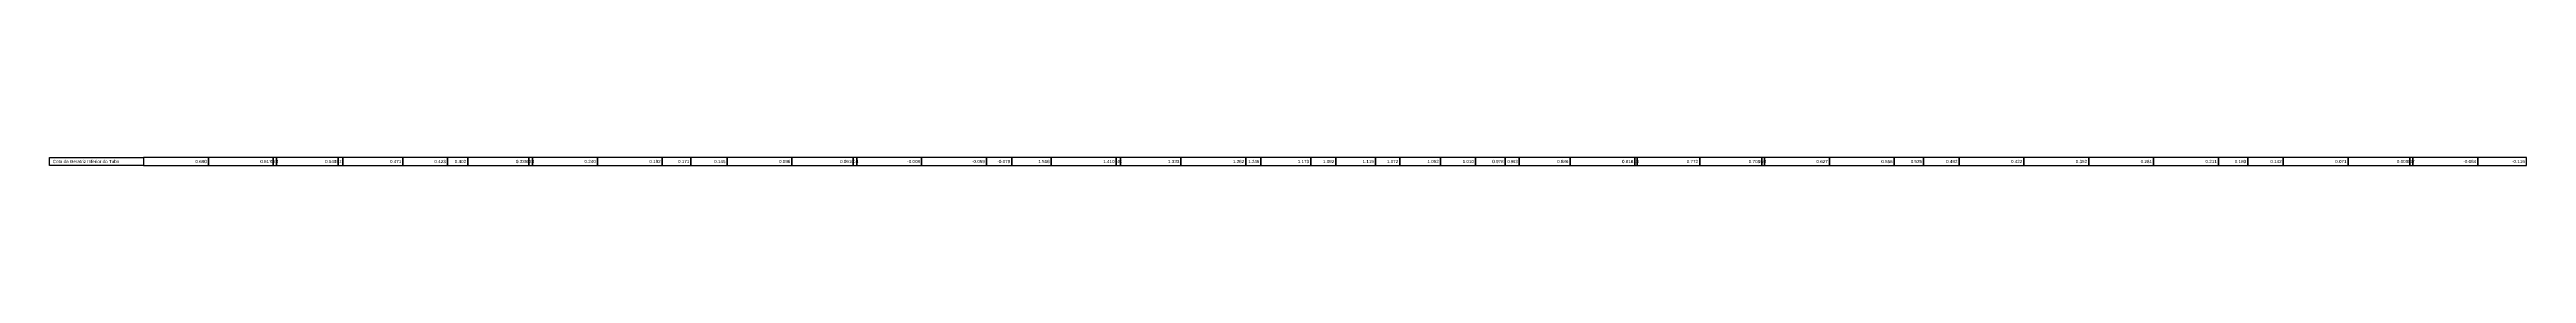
# Model space of a CAD drawing. Extents: x -160 to 364724, y -100 to 7353297.
# Drawn here: x 359939 to 360703, y 7349074 to 7349076 of the extents above; entities that cross this region are included whole.
import ezdxf
from ezdxf.enums import TextEntityAlignment as Align

# ---------------------------------------------------------------- set-up
doc = ezdxf.new("R2010")
doc.units = 0
doc.header["$LTSCALE"] = 5
doc.layers.add('PS_PERFIL_COTA_LIN', color=7, linetype='Continuous')
doc.layers.add('PS_PERFIL_COTA_TXT', color=5, linetype='Continuous')
doc.styles.get("Standard").update_dxf_attribs({"font": 'arial.ttf'})

msp = doc.modelspace()

# ---------------------------------------------------------------- linework, layer by layer
at = {"layer": 'PS_PERFIL_COTA_LIN', "linetype": 'Continuous'}
for points in [[(359967.558, 7349076.199), (359967.558, 7349073.699), (359938.558, 7349073.699), (359938.558, 7349076.199)], [(359967.558, 7349076.199), (359967.558, 7349073.699), (359987.558, 7349073.699), (359987.558, 7349076.199)], [(359987.558, 7349076.199), (359987.558, 7349073.699), (360007.558, 7349073.699), (360007.558, 7349076.199)], [(360007.558, 7349076.199), (360007.558, 7349073.699), (360008.589, 7349073.699), (360008.589, 7349076.199)], [(360008.589, 7349076.199), (360008.589, 7349073.699), (360027.558, 7349073.699), (360027.558, 7349076.199)], [(360027.558, 7349076.199), (360027.558, 7349073.699), (360029.067, 7349073.699), (360029.067, 7349076.199)], [(360029.067, 7349076.199), (360029.067, 7349073.699), (360047.558, 7349073.699), (360047.558, 7349076.199)], [(360047.558, 7349076.199), (360047.558, 7349073.699), (360061.271, 7349073.699), (360061.271, 7349076.199)], [(360061.271, 7349076.199), (360061.271, 7349073.699), (360067.558, 7349073.699), (360067.558, 7349076.199)], [(360067.558, 7349076.199), (360067.558, 7349073.699), (360086.401, 7349073.699), (360086.401, 7349076.199)], [(360086.401, 7349076.199), (360086.401, 7349073.699), (360087.558, 7349073.699), (360087.558, 7349076.199)], [(360087.558, 7349076.199), (360087.558, 7349073.699), (360107.558, 7349073.699), (360107.558, 7349076.199)], [(360107.558, 7349076.199), (360107.558, 7349073.699), (360127.558, 7349073.699), (360127.558, 7349076.199)], [(360127.558, 7349076.199), (360127.558, 7349073.699), (360136.402, 7349073.699), (360136.402, 7349076.199)], [(360136.402, 7349076.199), (360136.402, 7349073.699), (360147.558, 7349073.699), (360147.558, 7349076.199)], [(360147.558, 7349076.199), (360147.558, 7349073.699), (360167.558, 7349073.699), (360167.558, 7349076.199)], [(360167.558, 7349076.199), (360167.558, 7349073.699), (360186.402, 7349073.699), (360186.402, 7349076.199)], [(360186.402, 7349076.199), (360186.402, 7349073.699), (360187.558, 7349073.699), (360187.558, 7349076.199)], [(360187.558, 7349076.199), (360187.558, 7349073.699), (360207.558, 7349073.699), (360207.558, 7349076.199)], [(360207.558, 7349076.199), (360207.558, 7349073.699), (360227.558, 7349073.699), (360227.558, 7349076.199)], [(360227.558, 7349076.199), (360227.558, 7349073.699), (360235.378, 7349073.699), (360235.378, 7349076.199)], [(360235.378, 7349076.199), (360235.378, 7349073.699), (360247.558, 7349073.699), (360247.558, 7349076.199)], [(360247.558, 7349076.199), (360247.558, 7349073.699), (360267.558, 7349073.699), (360267.558, 7349076.199)], [(360267.558, 7349076.199), (360267.558, 7349073.699), (360268.89, 7349073.699), (360268.89, 7349076.199)], [(360268.89, 7349076.199), (360268.89, 7349073.699), (360287.558, 7349073.699), (360287.558, 7349076.199)], [(360287.558, 7349076.199), (360287.558, 7349073.699), (360307.558, 7349073.699), (360307.558, 7349076.199)], [(360307.558, 7349076.199), (360307.558, 7349073.699), (360312.199, 7349073.699), (360312.199, 7349076.199)], [(360312.199, 7349076.199), (360312.199, 7349073.699), (360327.558, 7349073.699), (360327.558, 7349076.199)], [(360327.558, 7349076.199), (360327.558, 7349073.699), (360335.324, 7349073.699), (360335.324, 7349076.199)], [(360335.324, 7349076.199), (360335.324, 7349073.699), (360347.558, 7349073.699), (360347.558, 7349076.199)], [(360347.558, 7349076.199), (360347.558, 7349073.699), (360355.058, 7349073.699), (360355.058, 7349076.199)], [(360355.058, 7349076.199), (360355.058, 7349073.699), (360367.558, 7349073.699), (360367.558, 7349076.199)], [(360367.558, 7349076.199), (360367.558, 7349073.699), (360378.431, 7349073.699), (360378.431, 7349076.199)], [(360378.431, 7349076.199), (360378.431, 7349073.699), (360387.558, 7349073.699), (360387.558, 7349076.199)], [(360387.558, 7349076.199), (360387.558, 7349073.699), (360391.887, 7349073.699), (360391.887, 7349076.199)], [(360391.887, 7349076.199), (360391.887, 7349073.699), (360407.558, 7349073.699), (360407.558, 7349076.199)], [(360407.558, 7349076.199), (360407.558, 7349073.699), (360427.558, 7349073.699), (360427.558, 7349076.199)], [(360427.558, 7349076.199), (360427.558, 7349073.699), (360428.243, 7349073.699), (360428.243, 7349076.199)], [(360428.243, 7349076.199), (360428.243, 7349073.699), (360447.558, 7349073.699), (360447.558, 7349076.199)], [(360447.558, 7349076.199), (360447.558, 7349073.699), (360466.691, 7349073.699), (360466.691, 7349076.199)], [(360466.691, 7349076.199), (360466.691, 7349073.699), (360467.558, 7349073.699), (360467.558, 7349076.199)], [(360467.558, 7349076.199), (360467.558, 7349073.699), (360487.558, 7349073.699), (360487.558, 7349076.199)], [(360487.558, 7349076.199), (360487.558, 7349073.699), (360507.558, 7349073.699), (360507.558, 7349076.199)], [(360507.558, 7349076.199), (360507.558, 7349073.699), (360516.624, 7349073.699), (360516.624, 7349076.199)], [(360516.624, 7349076.199), (360516.624, 7349073.699), (360527.558, 7349073.699), (360527.558, 7349076.199)], [(360527.558, 7349076.199), (360527.558, 7349073.699), (360547.558, 7349073.699), (360547.558, 7349076.199)], [(360547.558, 7349076.199), (360547.558, 7349073.699), (360567.558, 7349073.699), (360567.558, 7349076.199)], [(360567.558, 7349076.199), (360567.558, 7349073.699), (360587.558, 7349073.699), (360587.558, 7349076.199)], [(360587.558, 7349076.199), (360587.558, 7349073.699), (360607.558, 7349073.699), (360607.558, 7349076.199)], [(360607.558, 7349076.199), (360607.558, 7349073.699), (360616.587, 7349073.699), (360616.587, 7349076.199)], [(360616.587, 7349076.199), (360616.587, 7349073.699), (360627.558, 7349073.699), (360627.558, 7349076.199)], [(360627.558, 7349076.199), (360627.558, 7349073.699), (360647.558, 7349073.699), (360647.558, 7349076.199)], [(360647.558, 7349076.199), (360647.558, 7349073.699), (360666.586, 7349073.699), (360666.586, 7349076.199)], [(360666.586, 7349076.199), (360666.586, 7349073.699), (360667.558, 7349073.699), (360667.558, 7349076.199)], [(360667.558, 7349076.199), (360667.558, 7349073.699), (360687.558, 7349073.699), (360687.558, 7349076.199)], [(360687.558, 7349076.199), (360687.558, 7349073.699), (360702.568, 7349073.699), (360702.568, 7349076.199)]]:
    msp.add_lwpolyline(points, close=True, dxfattribs=at)

# ---------------------------------------------------------------- texts
at = {"layer": 'PS_PERFIL_COTA_TXT'}
msp.add_text('Cota da Geratriz Inferior do Tubo', height=1, dxfattribs=at).set_placement((359939.558, 7349074.949), align=Align.MIDDLE_LEFT)
for s, p in [('0.690', (359987.058, 7349074.949)), ('0.617', (360007.058, 7349074.949)), ('0.547', (360027.058, 7349074.949)), ('0.471', (360047.058, 7349074.949)), ('0.423', (360060.771, 7349074.949)), ('0.402', (360067.058, 7349074.949)), ('0.335', (360085.901, 7349074.949)), ('0.240', (360107.058, 7349074.949)), ('0.192', (360127.058, 7349074.949)), ('0.171', (360135.902, 7349074.949)), ('0.145', (360147.058, 7349074.949)), ('0.096', (360167.058, 7349074.949)), ('0.051', (360185.902, 7349074.949)), ('-0.008', (360207.058, 7349074.949)), ('-0.059', (360227.058, 7349074.949)), ('-0.079', (360234.878, 7349074.949)), ('1.516', (360247.058, 7349074.949)), ('1.410', (360267.058, 7349074.949)), ('1.333', (360287.058, 7349074.949)), ('1.262', (360307.058, 7349074.949)), ('1.173', (360327.058, 7349074.949)), ('1.092', (360334.824, 7349074.949)), ('1.115', (360347.058, 7349074.949)), ('1.072', (360354.558, 7349074.949)), ('1.052', (360367.058, 7349074.949)), ('1.010', (360377.931, 7349074.949)), ('0.978', (360387.058, 7349074.949)), ('0.886', (360407.058, 7349074.949)), ('0.816', (360427.058, 7349074.949)), ('0.772', (360447.058, 7349074.949)), ('0.705', (360466.191, 7349074.949)), ('0.627', (360487.058, 7349074.949)), ('0.556', (360507.058, 7349074.949)), ('0.525', (360516.124, 7349074.949)), ('0.492', (360527.058, 7349074.949)), ('0.422', (360547.058, 7349074.949)), ('0.352', (360567.058, 7349074.949)), ('0.281', (360587.058, 7349074.949)), ('0.211', (360607.058, 7349074.949)), ('0.180', (360616.087, 7349074.949)), ('0.142', (360627.058, 7349074.949)), ('0.071', (360647.058, 7349074.949)), ('0.005', (360666.086, 7349074.949)), ('-0.064', (360687.058, 7349074.949)), ('-0.116', (360702.068, 7349074.949))]:
    msp.add_text(s, height=1, dxfattribs=at).set_placement(p, align=Align.MIDDLE_RIGHT)
for s, width, p in [('0.614', 0.5, (360009.089, 7349074.949)), ('0.542', 0.5, (360028.567, 7349074.949)), ('0.313', 0.5, (360088.058, 7349074.949)), ('0.044', 0.5, (360188.058, 7349074.949)), ('1.404', 0.5, (360269.39, 7349074.949)), ('1.246', 0.773473, (360311.699, 7349074.949)), ('0.963', 0.721548, (360391.387, 7349074.949)), ('0.814', 0.5, (360428.743, 7349074.949)), ('0.698', 0.5, (360468.058, 7349074.949)), ('0.007', 0.5, (360668.058, 7349074.949))]:
    msp.add_text(s, height=1, dxfattribs=dict(at, width=width)).set_placement(p, align=Align.MIDDLE_RIGHT)

doc.saveas('drawing.dxf')
